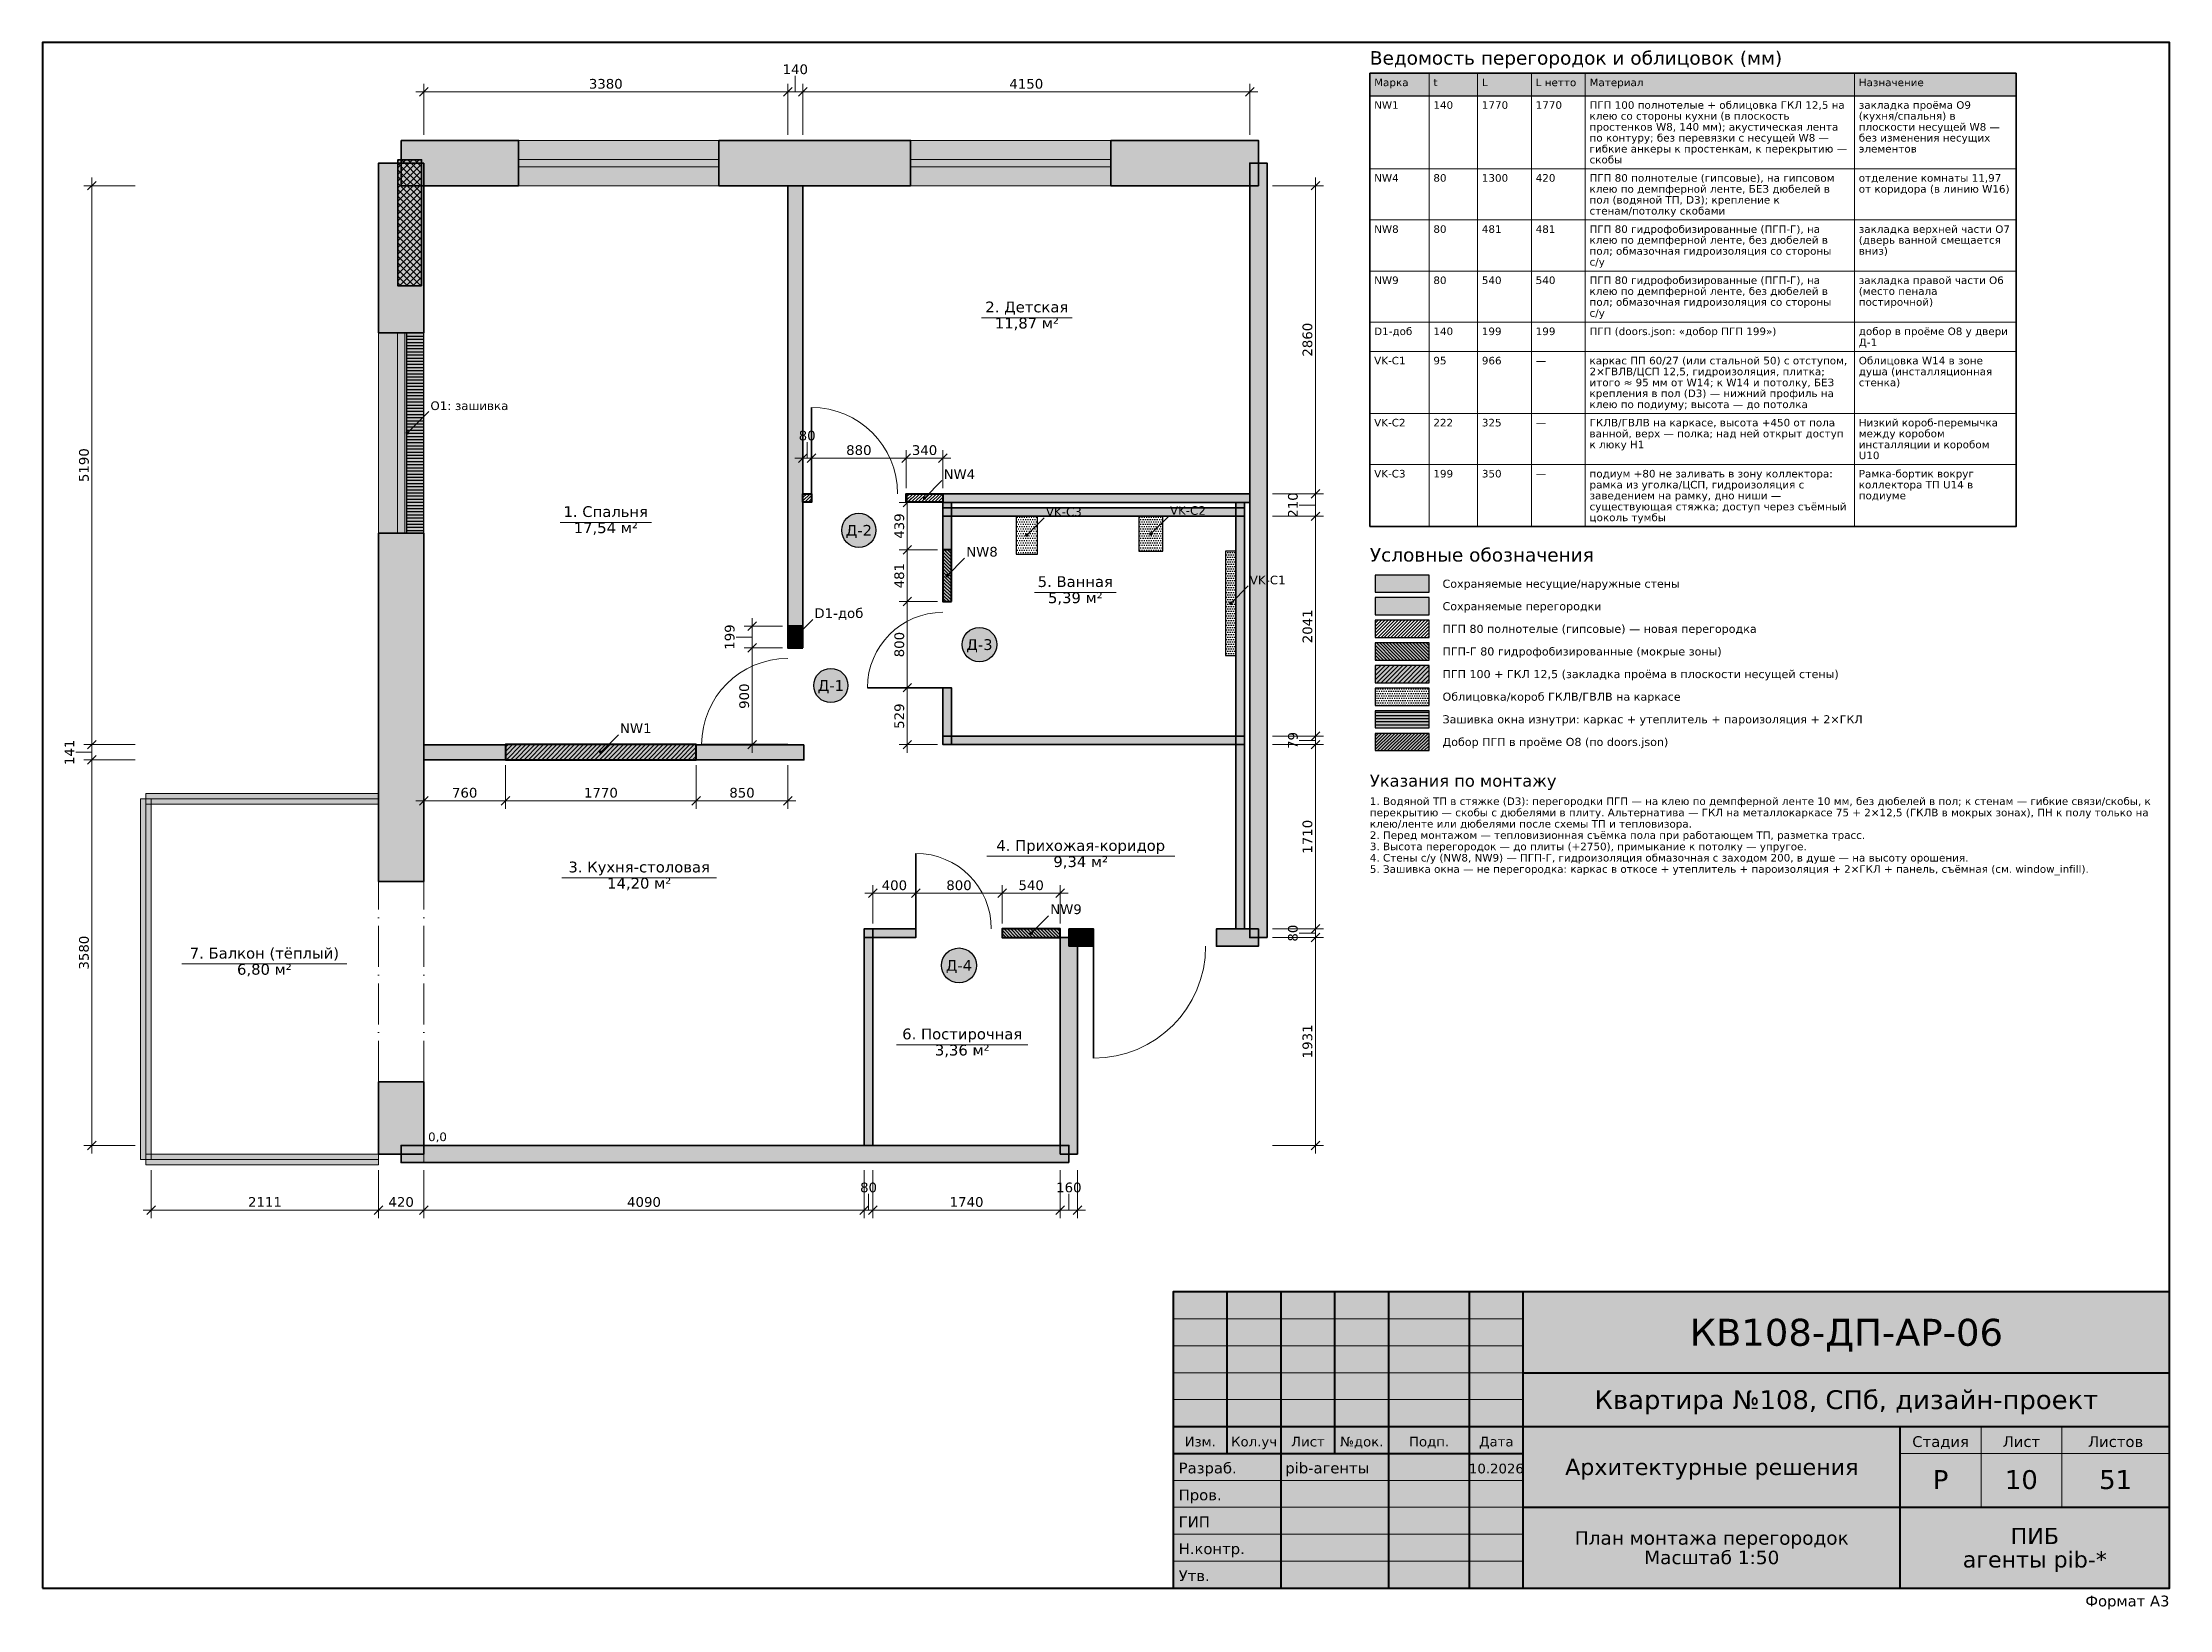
# Model space of a CAD drawing. Header units: millimetres. Extents: x 1000 to 20750, y 51 to 14600.
import ezdxf
from ezdxf.enums import TextEntityAlignment as Align

# ---------------------------------------------------------------- set-up
doc = ezdxf.new("R2010")
doc.units = ezdxf.units.MM
doc.linetypes.add('DASHDOT', pattern=[3.556, 2.54, -0.508, 0, -0.508])
for name, color, linetype in [('AR-NEW', 5, 'CONTINUOUS'), ('AR-WALLS', 7, 'CONTINUOUS'), ('DIM', 7, 'CONTINUOUS'), ('FRAME', 7, 'CONTINUOUS'), ('TEXT', 7, 'CONTINUOUS')]:
    doc.layers.add(name, color=color, linetype=linetype)
doc.styles.add('GOST', font='DejaVuSans.ttf')

msp = doc.modelspace()

# ---------------------------------------------------------------- texts
at = {"layer": 'DIM', "color": 7, "style": 'GOST'}
for s, p in [('3380', (6230, 14172)), ('140', (7990, 14307)), ('4150', (10135, 14172)), ('80', (8100, 10906)), ('880', (8580, 10771)), ('340', (9190, 10771)), ('760', (4920, 7590)), ('1770', (6185, 7590)), ('850', (7495, 7590)), ('400', (8910, 6731)), ('800', (9510, 6731)), ('540', (10180, 6731)), ('80', (8670, 3925)), ('160', (10530, 3925)), ('2111', (3065, 3790)), ('420', (4330, 3790)), ('4090', (6585, 3790)), ('1740', (9580, 3790))]:
    msp.add_text(s, height=90, dxfattribs=at).set_placement(p, align=Align.CENTER)
for s, p in [('2860', (12790, 11841)), ('5190', (1429, 10676)), ('210', (12655, 10306)), ('439', (9000, 10111)), ('481', (9000, 9650)), ('2041', (12790, 9180)), ('199', (7425, 9080)), ('800', (9000, 9010)), ('900', (7560, 8531)), ('529', (9000, 8346)), ('141', (1294, 8010)), ('79', (12655, 8120)), ('1710', (12790, 7226)), ('80', (12655, 6331)), ('3580', (1429, 6150)), ('1931', (12790, 5326))]:
    msp.add_text(s, height=90, rotation=90, dxfattribs=at).set_placement(p, align=Align.CENTER)
at = {"layer": 'FRAME', "color": 7, "style": 'GOST'}
for s, height, p in [('КВ108-ДП-АР-06', 250, (17750, 2500)), ('Квартира №108, СПб, дизайн-проект', 175, (17750, 1912)), ('Изм.', 90, (11750, 1565)), ('Кол.уч', 90, (12250, 1565)), ('Лист', 90, (12750, 1565)), ('№док.', 90, (13250, 1565)), ('Подп.', 90, (13875, 1565)), ('Дата', 90, (14500, 1565)), ('Стадия', 100, (18625, 1560)), ('Лист', 100, (19375, 1560)), ('Листов', 100, (20250, 1560)), ('10.2026', 90, (14500, 1315)), ('Архитектурные решения', 150, (16500, 1300)), ('Р', 175, (18625, 1170)), ('10', 175, (19375, 1170)), ('51', 175, (20250, 1170)), ('ПИБ', 150, (19500, 659)), ('План монтажа перегородок', 125, (16500, 653)), ('Масштаб 1:50', 125, (16500, 472)), ('агенты pib-*', 150, (19500, 441))]:
    msp.add_text(s, height=height, dxfattribs=at).set_placement(p, align=Align.CENTER)
for s, p in [('Разраб.', (11550, 1315)), ('pib-агенты', (12540, 1315)), ('Пров.', (11550, 1065)), ('ГИП', (11550, 815)), ('Н.контр.', (11550, 565)), ('Утв.', (11550, 315))]:
    msp.add_text(s, height=100, dxfattribs=at).set_placement(p)
msp.add_text('Формат A3', height=100, dxfattribs=at).set_placement((20750, 80), align=Align.RIGHT)
at = {"layer": 'TEXT', "color": 7, "style": 'GOST'}
for s, height, p in [('Ведомость перегородок и облицовок (мм)', 125, (13325, 14395)), ('Марка', 70, (13365, 14195)), ('t', 70, (13915, 14195)), ('L', 70, (14365, 14195)), ('L нетто', 70, (14865, 14195)), ('Материал', 70, (15365, 14195)), ('Назначение', 70, (17865, 14195)), ('NW1', 70, (13365, 13985)), ('140', 70, (13915, 13985)), ('1770', 70, (14365, 13985)), ('1770', 70, (14865, 13985)), ('ПГП 100 полнотелые + облицовка ГКЛ 12,5 на', 70, (15365, 13985)), ('закладка проёма O9', 70, (17865, 13985)), ('клею со стороны кухни (в плоскость', 70, (15365, 13884)), ('простенков W8, 140 мм); акустическая лента', 70, (15365, 13782)), ('(кухня/спальня) в', 70, (17865, 13884)), ('плоскости несущей W8 —', 70, (17865, 13782)), ('по контуру; без перевязки с несущей W8 —', 70, (15365, 13681)), ('гибкие анкеры к простенкам, к перекрытию —', 70, (15365, 13579)), ('без изменения несущих', 70, (17865, 13681)), ('элементов', 70, (17865, 13579)), ('скобы', 70, (15365, 13478)), ('NW4', 70, (13365, 13308)), ('80', 70, (13915, 13308)), ('1300', 70, (14365, 13308)), ('420', 70, (14865, 13308)), ('ПГП 80 полнотелые (гипсовые), на гипсовом', 70, (15365, 13308)), ('клею по демпферной ленте, БЕЗ дюбелей в', 70, (15365, 13206)), ('отделение комнаты 11,97', 70, (17865, 13308)), ('от коридора (в линию W16)', 70, (17865, 13206)), ('стенам/потолку скобами', 70, (15365, 13003)), ('пол (водяной ТП, D3); крепление к', 70, (15365, 13105)), ('NW8', 70, (13365, 12833)), ('80', 70, (13915, 12833)), ('481', 70, (14365, 12833)), ('481', 70, (14865, 12833)), ('ПГП 80 гидрофобизированные (ПГП-Г), на', 70, (15365, 12833)), ('закладка верхней части O7', 70, (17865, 12833)), ('клею по демпферной ленте, без дюбелей в', 70, (15365, 12732)), ('пол; обмазочная гидроизоляция со стороны', 70, (15365, 12630)), ('(дверь ванной смещается', 70, (17865, 12732)), ('вниз)', 70, (17865, 12630)), ('с/у', 70, (15365, 12529)), ('NW9', 70, (13365, 12358)), ('80', 70, (13915, 12358)), ('540', 70, (14365, 12358)), ('540', 70, (14865, 12358)), ('ПГП 80 гидрофобизированные (ПГП-Г), на', 70, (15365, 12358)), ('клею по демпферной ленте, без дюбелей в', 70, (15365, 12257)), ('закладка правой части O6', 70, (17865, 12358)), ('(место пенала', 70, (17865, 12257)), ('с/у', 70, (15365, 12054)), ('пол; обмазочная гидроизоляция со стороны', 70, (15365, 12156)), ('постирочной)', 70, (17865, 12156)), ('D1-доб', 70, (13365, 11884)), ('140', 70, (13915, 11884)), ('199', 70, (14365, 11884)), ('199', 70, (14865, 11884)), ('ПГП (doors.json: «добор ПГП 199»)', 70, (15365, 11884)), ('добор в проёме O8 у двери', 70, (17865, 11884)), ('Д-1', 70, (17865, 11782)), ('VK-C1', 70, (13365, 11612)), ('95', 70, (13915, 11612)), ('966', 70, (14365, 11612)), ('каркас ПП 60/27 (или стальной 50) с отступом,', 70, (15365, 11612)), ('Облицовка W14 в зоне', 70, (17865, 11612)), ('—', 70, (14865, 11612)), ('2×ГВЛВ/ЦСП 12,5, гидроизоляция, плитка;', 70, (15365, 11511)), ('итого ≈ 95 мм от W14; к W14 и потолку, БЕЗ', 70, (15365, 11409)), ('душа (инсталляционная', 70, (17865, 11511)), ('стенка)', 70, (17865, 11409)), ('крепления в пол (D3) — нижний профиль на', 70, (15365, 11308)), ('клею по подиуму; высота — до потолка', 70, (15365, 11206)), ('VK-C2', 70, (13365, 11036)), ('222', 70, (13915, 11036)), ('325', 70, (14365, 11036)), ('—', 70, (14865, 11036)), ('ГКЛВ/ГВЛВ на каркасе, высота +450 от пола', 70, (15365, 11036)), ('Низкий короб-перемычка', 70, (17865, 11036)), ('ванной, верх — полка; над ней открыт доступ', 70, (15365, 10935)), ('к люку H1', 70, (15365, 10833)), ('между коробом', 70, (17865, 10935)), ('инсталляции и коробом', 70, (17865, 10833)), ('U10', 70, (17865, 10732)), ('VK-C3', 70, (13365, 10562)), ('199', 70, (13915, 10562)), ('350', 70, (14365, 10562)), ('—', 70, (14865, 10562)), ('подиум +80 не заливать в зону коллектора:', 70, (15365, 10562)), ('рамка из уголка/ЦСП, гидроизоляция с', 70, (15365, 10460)), ('Рамка-бортик вокруг', 70, (17865, 10562)), ('коллектора ТП U14 в', 70, (17865, 10460)), ('существующая стяжка; доступ через съёмный', 70, (15365, 10257)), ('заведением на рамку, дно ниши —', 70, (15365, 10359)), ('подиуме', 70, (17865, 10359)), ('цоколь тумбы', 70, (15365, 10156)), ('Условные обозначения', 125, (13325, 9781)), ('Сохраняемые несущие/наружные стены', 75, (14000, 9538)), ('Сохраняемые перегородки', 75, (14000, 9329)), ('ПГП 80 полнотелые (гипсовые) — новая перегородка', 75, (14000, 9119)), ('ПГП-Г 80 гидрофобизированные (мокрые зоны)', 75, (14000, 8909)), ('ПГП 100 + ГКЛ 12,5 (закладка проёма в плоскости несущей стены)', 75, (14000, 8699)), ('Облицовка/короб ГКЛВ/ГВЛВ на каркасе', 75, (14000, 8489)), ('Зашивка окна изнутри: каркас + утеплитель + пароизоляция + 2×ГКЛ', 75, (14000, 8279)), ('Добор ПГП в проёме O8 (по doors.json)', 75, (14000, 8069)), ('Указания по монтажу', 110, (13325, 7691)), ('1. Водяной ТП в стяжке (D3): перегородки ПГП — на клею по демпферной ленте 10 мм, без дюбелей в пол; к стенам — гибкие связи/скобы, к', 70, (13325, 7521)), ('перекрытию — скобы с дюбелями в плиту. Альтернатива — ГКЛ на металлокаркасе 75 + 2×12,5 (ГКЛВ в мокрых зонах), ПН к полу только на', 70, (13325, 7416)), ('клею/ленте или дюбелями после схемы ТП и тепловизора.', 70, (13325, 7311)), ('2. Перед монтажом — тепловизионная съёмка пола при работающем ТП, разметка трасс.', 70, (13325, 7206)), ('3. Высота перегородок — до плиты (+2750), примыкание к потолку — упругое.', 70, (13325, 7101)), ('4. Стены с/у (NW8, NW9) — ПГП-Г, гидроизоляция обмазочная с заходом 200, в душе — на высоту орошения.', 70, (13325, 6996)), ('5. Зашивка окна — не перегородка: каркас в откосе + утеплитель + пароизоляция + 2×ГКЛ + панель, съёмная (см. window_infill).', 70, (13325, 6891))]:
    msp.add_text(s, height=height, dxfattribs=at).set_placement(p)
for s, p in [('2. Детская', (10140, 12095)), ('11,87 м²', (10140, 11945)), ('1. Спальня', (6230, 10195)), ('17,54 м²', (6230, 10045)), ('Д-2', (8580, 10021)), ('5. Ванная', (10590, 9545)), ('5,39 м²', (10590, 9395)), ('Д-3', (9700, 8960)), ('Д-1', (8320, 8580)), ('4. Прихожая-коридор', (10640, 7095)), ('3. Кухня-столовая', (6540, 6895)), ('9,34 м²', (10640, 6945)), ('14,20 м²', (6540, 6745)), ('7. Балкон (тёплый)', (3060, 6095)), ('6,80 м²', (3060, 5945)), ('Д-4', (9510, 5981)), ('6. Постирочная', (9540, 5345)), ('3,36 м²', (9540, 5195))]:
    msp.add_text(s, height=100, dxfattribs=at).set_placement(p, align=Align.CENTER)
at = {"layer": 'TEXT', "true_color": 0x8a6d3b, "style": 'GOST'}
msp.add_text('O1: зашивка', height=80, dxfattribs=at).set_placement((4602, 11188))
at = {"layer": 'TEXT', "true_color": 0x1f4e9c, "style": 'GOST'}
for s, height, p in [('NW4', 90, (9367, 10548)), ('VK-C3', 80, (10317, 10203)), ('VK-C2', 80, (11469, 10215)), ('NW8', 90, (9577, 9827)), ('VK-C1', 80, (12210, 9570)), ('D1-доб', 90, (8167, 9257)), ('NW1', 90, (6362, 8188)), ('NW9', 90, (10357, 6508))]:
    msp.add_text(s, height=height, dxfattribs=at).set_placement(p)
at = {"layer": 'TEXT', "true_color": 0xc0392b, "style": 'GOST'}
msp.add_text('0,0', height=80, dxfattribs=at).set_placement((4580, 4400))

# ---------------------------------------------------------------- hatches: boundary and pattern name
at = {"layer": 'AR-NEW', "true_color": 0x8a6d3b}
h = msp.add_hatch(dxfattribs=at)
h.set_pattern_fill('LINE', scale=9.16667)
h.paths.add_polyline_path([(4540, 10046), (4540, 11906), (4380, 11906), (4380, 10046), (4540, 10046)])
at = {"layer": 'AR-NEW', "true_color": 0xf3ead8, "transparency": 33554559}
h = msp.add_hatch(color=7, dxfattribs=at)
h.dxf.hatch_style = 1
h.paths.add_polyline_path([(4540, 10046), (4540, 11906), (4380, 11906), (4380, 10046), (4540, 10046)])
at = {"layer": 'AR-NEW', "true_color": 0x1f4e9c}
h = msp.add_hatch(dxfattribs=at)
h.set_pattern_fill('ANSI31', scale=6.875)
h.paths.add_polyline_path([(8060, 10331), (8060, 10411), (8140, 10411), (8140, 10331), (8060, 10331)])
h = msp.add_hatch(dxfattribs=at)
h.set_pattern_fill('ANSI31', scale=6.875)
h.paths.add_polyline_path([(9360, 10411), (9360, 10331), (9020, 10331), (9020, 10411), (9360, 10411)])
h = msp.add_hatch(dxfattribs=at)
h.set_pattern_fill('DOTS', scale=13.75)
h.paths.add_polyline_path([(10240, 9851), (10240, 10201), (10041, 10201), (10041, 9851), (10240, 9851)])
h = msp.add_hatch(dxfattribs=at)
h.set_pattern_fill('DOTS', scale=13.75)
h.paths.add_polyline_path([(11403, 9876), (11403, 10201), (11181, 10201), (11181, 9876), (11403, 9876)])
h = msp.add_hatch(dxfattribs=at)
h.set_pattern_fill('ANSI31', scale=6.875, angle=90)
h.paths.add_polyline_path([(9440, 9410), (9440, 9891), (9360, 9891), (9360, 9410), (9440, 9410)])
at = {"layer": 'AR-NEW', "true_color": 0xe3eefb, "transparency": 33554559}
h = msp.add_hatch(color=7, dxfattribs=at)
h.dxf.hatch_style = 1
h.paths.add_polyline_path([(9440, 9410), (9440, 9891), (9360, 9891), (9360, 9410), (9440, 9410)])
at = {"layer": 'AR-NEW', "true_color": 0x1f4e9c}
h = msp.add_hatch(dxfattribs=at)
h.set_pattern_fill('DOTS', scale=13.75)
h.paths.add_polyline_path([(12081, 8910), (12081, 9876), (11986, 9876), (11986, 8910), (12081, 8910)])
h = msp.add_hatch(dxfattribs=at)
h.set_pattern_fill('ANSI31', scale=6.875)
h.paths.add_polyline_path([(8060, 8981), (8060, 9180), (7920, 9180), (7920, 8981), (8060, 8981)])
at = {"layer": 'AR-NEW', "true_color": 0xfff6f6, "transparency": 33554559}
h = msp.add_hatch(color=7, dxfattribs=at)
h.dxf.hatch_style = 1
h.paths.add_polyline_path([(8060, 8981), (8060, 9180), (7920, 9180), (7920, 8981), (8060, 8981)])
at = {"layer": 'AR-NEW', "true_color": 0x1f4e9c}
h = msp.add_hatch(dxfattribs=at)
h.set_pattern_fill('ANSI31', scale=9.16667)
h.paths.add_polyline_path([(7070, 7941), (7070, 8081), (5300, 8081), (5300, 7941), (7070, 7941)])
at = {"layer": 'AR-NEW', "true_color": 0xfbf3df, "transparency": 33554559}
h = msp.add_hatch(color=7, dxfattribs=at)
h.dxf.hatch_style = 1
h.paths.add_polyline_path([(7070, 7941), (7070, 8081), (5300, 8081), (5300, 7941), (7070, 7941)])
at = {"layer": 'AR-NEW', "true_color": 0x1f4e9c}
h = msp.add_hatch(dxfattribs=at)
h.set_pattern_fill('ANSI31', scale=6.875, angle=90)
h.paths.add_polyline_path([(10450, 6291), (10450, 6371), (9910, 6371), (9910, 6291), (10450, 6291)])
at = {"layer": 'AR-NEW', "true_color": 0xe3eefb, "transparency": 33554559}
h = msp.add_hatch(color=7, dxfattribs=at)
h.dxf.hatch_style = 1
h.paths.add_polyline_path([(10450, 6291), (10450, 6371), (9910, 6371), (9910, 6291), (10450, 6291)])
at = {"layer": 'AR-WALLS', "true_color": 0x262626}
h = msp.add_hatch(color=7, dxfattribs=at)
h.dxf.hatch_style = 1
h.paths.add_polyline_path([(4330, 13691), (5420, 13691), (5420, 13271), (4330, 13271), (4330, 13691)])
at = {"layer": 'AR-WALLS', "true_color": 0xffffff}
h = msp.add_hatch(color=7, dxfattribs=at)
h.dxf.hatch_style = 1
h.paths.add_polyline_path([(5420, 13271), (7280, 13271), (7280, 13691), (5420, 13691)])
at = {"layer": 'AR-WALLS', "true_color": 0x262626}
h = msp.add_hatch(color=7, dxfattribs=at)
h.dxf.hatch_style = 1
h.paths.add_polyline_path([(7280, 13271), (7280, 13691), (9060, 13691), (9060, 13271), (7280, 13271)])
at = {"layer": 'AR-WALLS', "true_color": 0xffffff}
h = msp.add_hatch(color=7, dxfattribs=at)
h.dxf.hatch_style = 1
h.paths.add_polyline_path([(9060, 13271), (10921, 13271), (10921, 13691), (9060, 13691)])
at = {"layer": 'AR-WALLS', "true_color": 0x262626}
h = msp.add_hatch(color=7, dxfattribs=at)
h.dxf.hatch_style = 1
h.paths.add_polyline_path([(12290, 13271), (10921, 13271), (10921, 13691), (12290, 13691), (12290, 13271)])
h = msp.add_hatch(color=7, dxfattribs=at)
h.dxf.hatch_style = 1
h.paths.add_polyline_path([(4540, 13481), (4540, 11906), (4120, 11906), (4120, 13481), (4540, 13481)])
at = {"layer": 'AR-WALLS', "true_color": 0x333333}
h = msp.add_hatch(dxfattribs=at)
h.set_pattern_fill('ANSI37', scale=13.75)
h.paths.add_polyline_path([(4519, 12341), (4519, 13511), (4300, 13511), (4300, 12341), (4519, 12341)])
at = {"layer": 'AR-WALLS', "true_color": 0xd9d9d9, "transparency": 33554559}
h = msp.add_hatch(color=7, dxfattribs=at)
h.dxf.hatch_style = 1
h.paths.add_polyline_path([(4519, 12341), (4519, 13511), (4300, 13511), (4300, 12341), (4519, 12341)])
at = {"layer": 'AR-WALLS', "true_color": 0x262626}
h = msp.add_hatch(color=7, dxfattribs=at)
h.dxf.hatch_style = 1
h.paths.add_polyline_path([(12370, 6290), (12370, 13481), (12210, 13481), (12210, 6290), (12370, 6290)])
h = msp.add_hatch(color=7, dxfattribs=at)
h.dxf.hatch_style = 1
h.paths.add_polyline_path([(7920, 13271), (8060, 13271), (8060, 9180), (7920, 9180), (7920, 13271)])
at = {"layer": 'AR-WALLS', "true_color": 0xffffff}
h = msp.add_hatch(color=7, dxfattribs=at)
h.dxf.hatch_style = 1
h.paths.add_polyline_path([(4120, 10046), (4540, 10046), (4540, 11906), (4120, 11906)])
at = {"layer": 'AR-WALLS', "true_color": 0x6e6e6e}
h = msp.add_hatch(color=7, dxfattribs=at)
h.dxf.hatch_style = 1
h.paths.add_polyline_path([(12210, 10330), (12210, 10410), (9360, 10410), (9360, 10330), (12210, 10330)])
h = msp.add_hatch(color=7, dxfattribs=at)
h.dxf.hatch_style = 1
h.paths.add_polyline_path([(9440, 10330), (9440, 9891), (9360, 9891), (9360, 10330), (9440, 10330)])
h = msp.add_hatch(color=7, dxfattribs=at)
h.dxf.hatch_style = 1
h.paths.add_polyline_path([(12161, 10201), (12161, 10281), (9360, 10281), (9360, 10201), (12161, 10201)])
h = msp.add_hatch(color=7, dxfattribs=at)
h.dxf.hatch_style = 1
h.paths.add_polyline_path([(12161, 6371), (12161, 10330), (12081, 10330), (12081, 6371), (12161, 6371)])
at = {"layer": 'AR-WALLS', "true_color": 0x262626}
h = msp.add_hatch(color=7, dxfattribs=at)
h.dxf.hatch_style = 1
h.paths.add_polyline_path([(4120, 10046), (4540, 10046), (4540, 6810), (4120, 6810), (4120, 10046)])
at = {"layer": 'AR-WALLS', "true_color": 0x6e6e6e}
h = msp.add_hatch(color=7, dxfattribs=at)
h.dxf.hatch_style = 1
h.paths.add_polyline_path([(9360, 8081), (9360, 8610), (9440, 8610), (9440, 8081), (9360, 8081)])
h = msp.add_hatch(color=7, dxfattribs=at)
h.dxf.hatch_style = 1
h.paths.add_polyline_path([(12161, 8081), (12161, 8161), (9360, 8161), (9360, 8081), (12161, 8081)])
at = {"layer": 'AR-WALLS', "true_color": 0x262626}
h = msp.add_hatch(color=7, dxfattribs=at)
h.dxf.hatch_style = 1
h.paths.add_polyline_path([(4540, 7940), (4540, 8080), (5300, 8080), (5300, 7940), (4540, 7940)])
h = msp.add_hatch(color=7, dxfattribs=at)
h.dxf.hatch_style = 1
h.paths.add_polyline_path([(8070, 8080), (8070, 7940), (7070, 7940), (7070, 8080), (8070, 8080)])
at = {"layer": 'AR-WALLS', "true_color": 0xffffff}
h = msp.add_hatch(color=7, dxfattribs=at)
h.dxf.hatch_style = 1
h.paths.add_polyline_path([(1909, 4230), (2009, 4230), (2009, 7578), (1909, 7578)])
h = msp.add_hatch(color=7, dxfattribs=at)
h.dxf.hatch_style = 1
h.paths.add_polyline_path([(1959, 7528), (4120, 7528), (4120, 7628), (1959, 7628)])
at = {"layer": 'AR-WALLS', "true_color": 0x6e6e6e}
h = msp.add_hatch(color=7, dxfattribs=at)
h.dxf.hatch_style = 1
h.paths.add_polyline_path([(8710, 4360), (8710, 6371), (8630, 6371), (8630, 4360), (8710, 4360)])
h = msp.add_hatch(color=7, dxfattribs=at)
h.dxf.hatch_style = 1
h.paths.add_polyline_path([(8630, 6371), (9110, 6371), (9110, 6291), (8630, 6291), (8630, 6371)])
at = {"layer": 'AR-WALLS', "true_color": 0x262626}
h = msp.add_hatch(color=7, dxfattribs=at)
h.dxf.hatch_style = 1
h.paths.add_polyline_path([(10530, 6210), (10530, 6370), (10760, 6370), (10760, 6210), (10530, 6210)])
h = msp.add_hatch(color=7, dxfattribs=at)
h.dxf.hatch_style = 1
h.paths.add_polyline_path([(12290, 6370), (12290, 6210), (11900, 6210), (11900, 6370), (12290, 6370)])
h = msp.add_hatch(color=7, dxfattribs=at)
h.dxf.hatch_style = 1
h.paths.add_polyline_path([(10610, 4280), (10610, 6290), (10450, 6290), (10450, 4280), (10610, 4280)])
h = msp.add_hatch(color=7, dxfattribs=at)
h.dxf.hatch_style = 1
h.paths.add_polyline_path([(4120, 4280), (4120, 4950), (4540, 4950), (4540, 4280), (4120, 4280)])
h = msp.add_hatch(color=7, dxfattribs=at)
h.dxf.hatch_style = 1
h.paths.add_polyline_path([(10530, 4200), (10530, 4360), (4330, 4360), (4330, 4200), (10530, 4200)])
at = {"layer": 'AR-WALLS', "true_color": 0xffffff}
h = msp.add_hatch(color=7, dxfattribs=at)
h.dxf.hatch_style = 1
h.paths.add_polyline_path([(1959, 4180), (4120, 4180), (4120, 4280), (1959, 4280)])
at = {"layer": 'FRAME', "true_color": 0xffffff}
h = msp.add_hatch(color=7, dxfattribs=at)
h.dxf.hatch_style = 1
h.paths.add_polyline_path([(11500, 250), (20750, 250), (20750, 3000), (11500, 3000)])
at = {"layer": 'TEXT', "true_color": 0xe6e6e6}
h = msp.add_hatch(color=7, dxfattribs=at)
h.dxf.hatch_style = 1
h.paths.add_polyline_path([(13325, 14105), (19325, 14105), (19325, 14315), (13325, 14315)])
at = {"layer": 'TEXT', "true_color": 0x8a6d3b}
h = msp.add_hatch(color=7, dxfattribs=at)
h.dxf.hatch_style = 1
edge = h.paths.add_edge_path()
edge.add_arc((4390, 10976), 12.5, 0, 360)
at = {"layer": 'TEXT', "true_color": 0x1f4e9c}
h = msp.add_hatch(color=7, dxfattribs=at)
h.dxf.hatch_style = 1
edge = h.paths.add_edge_path()
edge.add_arc((9190, 10371), 12.5, 0, 360)
at = {"layer": 'TEXT', "true_color": 0xffffff}
h = msp.add_hatch(color=7, dxfattribs=at)
h.dxf.hatch_style = 1
edge = h.paths.add_edge_path()
edge.add_arc((8580, 10071), 159, 0, 360)
at = {"layer": 'TEXT', "true_color": 0x1f4e9c}
h = msp.add_hatch(color=7, dxfattribs=at)
h.dxf.hatch_style = 1
edge = h.paths.add_edge_path()
edge.add_arc((10140, 10026), 12.5, 0, 360)
h = msp.add_hatch(color=7, dxfattribs=at)
h.dxf.hatch_style = 1
edge = h.paths.add_edge_path()
edge.add_arc((11292, 10038), 12.5, 0, 360)
h = msp.add_hatch(color=7, dxfattribs=at)
h.dxf.hatch_style = 1
edge = h.paths.add_edge_path()
edge.add_arc((9400, 9650), 12.5, 0, 360)
at = {"layer": 'TEXT', "true_color": 0x262626}
h = msp.add_hatch(color=7, dxfattribs=at)
h.dxf.hatch_style = 1
h.paths.add_polyline_path([(13375, 9496), (13875, 9496), (13875, 9656), (13375, 9656)])
at = {"layer": 'TEXT', "true_color": 0x1f4e9c}
h = msp.add_hatch(color=7, dxfattribs=at)
h.dxf.hatch_style = 1
edge = h.paths.add_edge_path()
edge.add_arc((12034, 9393), 12.5, 0, 360)
at = {"layer": 'TEXT', "true_color": 0x6e6e6e}
h = msp.add_hatch(color=7, dxfattribs=at)
h.dxf.hatch_style = 1
h.paths.add_polyline_path([(13375, 9286), (13875, 9286), (13875, 9446), (13375, 9446)])
at = {"layer": 'TEXT', "true_color": 0x1f4e9c}
h = msp.add_hatch(color=7, dxfattribs=at)
h.dxf.hatch_style = 1
edge = h.paths.add_edge_path()
edge.add_arc((7990, 9080), 12.5, 0, 360)
at = {"layer": 'TEXT', "true_color": 0xffffff}
h = msp.add_hatch(color=7, dxfattribs=at)
h.dxf.hatch_style = 1
edge = h.paths.add_edge_path()
edge.add_arc((9700, 9010), 160, 0, 360)
at = {"layer": 'TEXT', "true_color": 0x1f4e9c}
h = msp.add_hatch(dxfattribs=at)
h.set_pattern_fill('ANSI31', scale=6.875)
h.paths.add_polyline_path([(13375, 9076), (13875, 9076), (13875, 9236), (13375, 9236)])
h = msp.add_hatch(dxfattribs=at)
h.set_pattern_fill('ANSI31', scale=6.875, angle=90)
h.paths.add_polyline_path([(13375, 8866), (13875, 8866), (13875, 9026), (13375, 9026)])
at = {"layer": 'TEXT', "true_color": 0xe3eefb, "transparency": 33554559}
h = msp.add_hatch(color=7, dxfattribs=at)
h.dxf.hatch_style = 1
h.paths.add_polyline_path([(13375, 8866), (13875, 8866), (13875, 9026), (13375, 9026)])
at = {"layer": 'TEXT', "true_color": 0xffffff}
h = msp.add_hatch(color=7, dxfattribs=at)
h.dxf.hatch_style = 1
edge = h.paths.add_edge_path()
edge.add_arc((8320, 8630), 159, 0, 360)
at = {"layer": 'TEXT', "true_color": 0x1f4e9c}
h = msp.add_hatch(dxfattribs=at)
h.set_pattern_fill('ANSI31', scale=9.16667)
h.paths.add_polyline_path([(13375, 8656), (13875, 8656), (13875, 8816), (13375, 8816)])
at = {"layer": 'TEXT', "true_color": 0xfbf3df, "transparency": 33554559}
h = msp.add_hatch(color=7, dxfattribs=at)
h.dxf.hatch_style = 1
h.paths.add_polyline_path([(13375, 8656), (13875, 8656), (13875, 8816), (13375, 8816)])
at = {"layer": 'TEXT', "true_color": 0x1f4e9c}
h = msp.add_hatch(dxfattribs=at)
h.set_pattern_fill('DOTS', scale=13.75)
h.paths.add_polyline_path([(13375, 8446), (13875, 8446), (13875, 8606), (13375, 8606)])
at = {"layer": 'TEXT', "true_color": 0x8a6d3b}
h = msp.add_hatch(dxfattribs=at)
h.set_pattern_fill('LINE', scale=9.16667)
h.paths.add_polyline_path([(13375, 8236), (13875, 8236), (13875, 8396), (13375, 8396)])
at = {"layer": 'TEXT', "true_color": 0xf3ead8, "transparency": 33554559}
h = msp.add_hatch(color=7, dxfattribs=at)
h.dxf.hatch_style = 1
h.paths.add_polyline_path([(13375, 8236), (13875, 8236), (13875, 8396), (13375, 8396)])
at = {"layer": 'TEXT', "true_color": 0x1f4e9c}
h = msp.add_hatch(dxfattribs=at)
h.set_pattern_fill('ANSI31', scale=6.875)
h.paths.add_polyline_path([(13375, 8026), (13875, 8026), (13875, 8186), (13375, 8186)])
at = {"layer": 'TEXT', "true_color": 0xfff6f6, "transparency": 33554559}
h = msp.add_hatch(color=7, dxfattribs=at)
h.dxf.hatch_style = 1
h.paths.add_polyline_path([(13375, 8026), (13875, 8026), (13875, 8186), (13375, 8186)])
at = {"layer": 'TEXT', "true_color": 0x1f4e9c}
h = msp.add_hatch(color=7, dxfattribs=at)
h.dxf.hatch_style = 1
edge = h.paths.add_edge_path()
edge.add_arc((6185, 8011), 12.5, 0, 360)
h = msp.add_hatch(color=7, dxfattribs=at)
h.dxf.hatch_style = 1
edge = h.paths.add_edge_path()
edge.add_arc((10180, 6331), 12.5, 0, 360)
at = {"layer": 'TEXT', "true_color": 0xffffff}
h = msp.add_hatch(color=7, dxfattribs=at)
h.dxf.hatch_style = 1
edge = h.paths.add_edge_path()
edge.add_arc((9510, 6031), 162, 0, 360)

# ---------------------------------------------------------------- linework, layer by layer
at = {"layer": 'AR-NEW', "lineweight": 30, "true_color": 0x1f4e9c}
msp.add_lwpolyline([(4540, 10046), (4540, 11906), (4380, 11906), (4380, 10046), (4540, 10046)], close=True, dxfattribs=at)
at = {"layer": 'AR-NEW', "lineweight": 40, "true_color": 0x1f4e9c}
for points in [[(8060, 10331), (8060, 10411), (8140, 10411), (8140, 10331), (8060, 10331)], [(9360, 10411), (9360, 10331), (9020, 10331), (9020, 10411), (9360, 10411)], [(9440, 9410), (9440, 9891), (9360, 9891), (9360, 9410), (9440, 9410)], [(8060, 8981), (8060, 9180), (7920, 9180), (7920, 8981), (8060, 8981)], [(7070, 7941), (7070, 8081), (5300, 8081), (5300, 7941), (7070, 7941)], [(10450, 6291), (10450, 6371), (9910, 6371), (9910, 6291), (10450, 6291)]]:
    msp.add_lwpolyline(points, close=True, dxfattribs=at)
at = {"layer": 'AR-NEW', "lineweight": 25, "true_color": 0x1f4e9c}
for points in [[(10240, 9851), (10240, 10201), (10041, 10201), (10041, 9851), (10240, 9851)], [(11403, 9876), (11403, 10201), (11181, 10201), (11181, 9876), (11403, 9876)], [(12081, 8910), (12081, 9876), (11986, 9876), (11986, 8910), (12081, 8910)]]:
    msp.add_lwpolyline(points, close=True, dxfattribs=at)
at = {"layer": 'AR-WALLS', "color": 7, "lineweight": 35}
for points in [[(4330, 13691), (5420, 13691), (5420, 13271), (4330, 13271), (4330, 13691)], [(7280, 13271), (7280, 13691), (9060, 13691), (9060, 13271), (7280, 13271)], [(12290, 13271), (10921, 13271), (10921, 13691), (12290, 13691), (12290, 13271)], [(4540, 13481), (4540, 11906), (4120, 11906), (4120, 13481), (4540, 13481)], [(4519, 12341), (4519, 13511), (4300, 13511), (4300, 12341), (4519, 12341)], [(12370, 6290), (12370, 13481), (12210, 13481), (12210, 6290), (12370, 6290)], [(7920, 13271), (8060, 13271), (8060, 9180), (7920, 9180), (7920, 13271)], [(12210, 10330), (12210, 10410), (9360, 10410), (9360, 10330), (12210, 10330)], [(9440, 10330), (9440, 9891), (9360, 9891), (9360, 10330), (9440, 10330)], [(12161, 10201), (12161, 10281), (9360, 10281), (9360, 10201), (12161, 10201)], [(12161, 6371), (12161, 10330), (12081, 10330), (12081, 6371), (12161, 6371)], [(4120, 10046), (4540, 10046), (4540, 6810), (4120, 6810), (4120, 10046)], [(9360, 8081), (9360, 8610), (9440, 8610), (9440, 8081), (9360, 8081)], [(12161, 8081), (12161, 8161), (9360, 8161), (9360, 8081), (12161, 8081)], [(4540, 7940), (4540, 8080), (5300, 8080), (5300, 7940), (4540, 7940)], [(8070, 8080), (8070, 7940), (7070, 7940), (7070, 8080), (8070, 8080)], [(8710, 4360), (8710, 6371), (8630, 6371), (8630, 4360), (8710, 4360)], [(8630, 6371), (9110, 6371), (9110, 6291), (8630, 6291), (8630, 6371)], [(10530, 6210), (10530, 6370), (10760, 6370), (10760, 6210), (10530, 6210)], [(12290, 6370), (12290, 6210), (11900, 6210), (11900, 6370), (12290, 6370)], [(10610, 4280), (10610, 6290), (10450, 6290), (10450, 4280), (10610, 4280)], [(4120, 4280), (4120, 4950), (4540, 4950), (4540, 4280), (4120, 4280)], [(10530, 4200), (10530, 4360), (4330, 4360), (4330, 4200), (10530, 4200)]]:
    msp.add_lwpolyline(points, close=True, dxfattribs=at)
at = {"layer": 'AR-WALLS', "color": 7, "lineweight": 20}
for points in [[(5420, 13271), (7280, 13271), (7280, 13691), (5420, 13691)], [(9060, 13271), (10921, 13271), (10921, 13691), (9060, 13691)], [(4120, 10046), (4540, 10046), (4540, 11906), (4120, 11906)], [(1909, 4230), (2009, 4230), (2009, 7578), (1909, 7578)], [(1959, 7528), (4120, 7528), (4120, 7628), (1959, 7628)], [(1959, 4180), (4120, 4180), (4120, 4280), (1959, 4280)]]:
    msp.add_lwpolyline(points, close=True, dxfattribs=at)
at = {"layer": 'AR-WALLS', "color": 7, "lineweight": 15}
for points in [[(5420, 13515), (7280, 13515)], [(5420, 13447), (7280, 13447)], [(9060, 13515), (10921, 13515)], [(9060, 13447), (10921, 13447)], [(4296, 10046), (4296, 11906)], [(4364, 10046), (4364, 11906)], [(1959, 4230), (1959, 7578)], [(1959, 7578), (4120, 7578)], [(1959, 4230), (4120, 4230)]]:
    msp.add_lwpolyline(points, dxfattribs=at)
at = {"layer": 'AR-WALLS', "color": 7, "lineweight": 35}
for points in [[(8140, 10411), (8140, 11211)], [(9360, 8610), (8660, 8610)], [(7920, 8081), (7120, 8081)], [(9110, 6371), (9110, 7071)], [(10760, 6210), (10760, 5170)]]:
    msp.add_lwpolyline(points, dxfattribs=at)
at = {"layer": 'AR-WALLS', "color": 7, "linetype": 'DASHDOT', "lineweight": 15, "ltscale": 150}
for points in [[(4120, 4950), (4120, 6810)], [(4540, 4950), (4540, 6810)]]:
    msp.add_lwpolyline(points, dxfattribs=at)
at = {"layer": 'AR-WALLS', "color": 7, "lineweight": 15}
for centre, radius, start, end in [((8140, 10411), 800, 0, 90), ((9360, 8610), 700, 90, 180), ((7920, 8081), 800, 90, 180), ((9110, 6371), 700, 0, 90), ((10760, 6210), 1040, 270, 360)]:
    msp.add_arc(centre, radius, start, end, dxfattribs=at)
at = {"layer": 'DIM', "color": 7, "lineweight": 13}
for points in [[(7990, 14142), (7990, 14292)], [(8100, 10741), (8100, 10891)], [(12820, 10306), (12670, 10306)], [(7590, 9080), (7440, 9080)], [(12820, 8120), (12670, 8120)], [(1459, 8010), (1309, 8010)], [(12820, 6331), (12670, 6331)], [(8670, 3760), (8670, 3910)], [(10530, 3760), (10530, 3910)]]:
    msp.add_lwpolyline(points, dxfattribs=at)
at = {"layer": 'DIM', "color": 7, "lineweight": 15}
for points in [[(4465, 14142), (12285, 14142)], [(4540, 13742), (4540, 14217)], [(7920, 13742), (7920, 14217)], [(8060, 13742), (8060, 14217)], [(12210, 13742), (12210, 14217)], [(1859, 13271), (1384, 13271)], [(1459, 4285), (1459, 13346)], [(12420, 13271), (12895, 13271)], [(12820, 4285), (12820, 13346)], [(7985, 10741), (9435, 10741)], [(8060, 10461), (8060, 10816)], [(8140, 10461), (8140, 10816)], [(9020, 10461), (9020, 10816)], [(9360, 10461), (9360, 10816)], [(9310, 10330), (8955, 10330)], [(9030, 8006), (9030, 10405)], [(12420, 10411), (12895, 10411)], [(12420, 10201), (12895, 10201)], [(9310, 9891), (8955, 9891)], [(9310, 9410), (8955, 9410)], [(7870, 9180), (7515, 9180)], [(7590, 8006), (7590, 9255)], [(7870, 8981), (7515, 8981)], [(9310, 8610), (8955, 8610)], [(12420, 8160), (12895, 8160)], [(1859, 8081), (1384, 8081)], [(1859, 7940), (1384, 7940)], [(7870, 8081), (7515, 8081)], [(9310, 8081), (8955, 8081)], [(12420, 8081), (12895, 8081)], [(4540, 7890), (4540, 7485)], [(5300, 7890), (5300, 7485)], [(7070, 7890), (7070, 7485)], [(7920, 7890), (7920, 7485)], [(4465, 7560), (7995, 7560)], [(8710, 6421), (8710, 6776)], [(9110, 6421), (9110, 6776)], [(9910, 6421), (9910, 6776)], [(10450, 6421), (10450, 6776)], [(8635, 6701), (10525, 6701)], [(12420, 6371), (12895, 6371)], [(12420, 6291), (12895, 6291)], [(1859, 4360), (1384, 4360)], [(12420, 4360), (12895, 4360)], [(2009, 4130), (2009, 3685)], [(4120, 4130), (4120, 3685)], [(4540, 4130), (4540, 3685)], [(8630, 4130), (8630, 3685)], [(8710, 4130), (8710, 3685)], [(10450, 4130), (10450, 3685)], [(10610, 4130), (10610, 3685)], [(1934, 3760), (10685, 3760)]]:
    msp.add_lwpolyline(points, dxfattribs=at)
at = {"layer": 'DIM', "color": 7, "lineweight": 35}
for points in [[(4500, 14102), (4580, 14182)], [(7880, 14102), (7960, 14182)], [(8020, 14102), (8100, 14182)], [(12170, 14102), (12250, 14182)], [(1419, 13231), (1499, 13311)], [(12780, 13231), (12860, 13311)], [(8020, 10701), (8100, 10781)], [(8100, 10701), (8180, 10781)], [(8980, 10701), (9060, 10781)], [(9320, 10701), (9400, 10781)], [(8990, 10290), (9070, 10370)], [(12780, 10371), (12860, 10451)], [(12780, 10161), (12860, 10241)], [(8990, 9851), (9070, 9931)], [(8990, 9370), (9070, 9450)], [(7550, 9140), (7630, 9220)], [(7550, 8941), (7630, 9021)], [(8990, 8570), (9070, 8650)], [(1419, 8041), (1499, 8121)], [(7550, 8041), (7630, 8121)], [(8990, 8041), (9070, 8121)], [(12780, 8120), (12860, 8200)], [(12780, 8041), (12860, 8121)], [(1419, 7900), (1499, 7980)], [(4500, 7520), (4580, 7600)], [(5260, 7520), (5340, 7600)], [(7030, 7520), (7110, 7600)], [(7880, 7520), (7960, 7600)], [(8670, 6661), (8750, 6741)], [(9070, 6661), (9150, 6741)], [(9870, 6661), (9950, 6741)], [(10410, 6661), (10490, 6741)], [(12780, 6331), (12860, 6411)], [(12780, 6251), (12860, 6331)], [(1419, 4320), (1499, 4400)], [(12780, 4320), (12860, 4400)], [(1969, 3720), (2049, 3800)], [(4080, 3720), (4160, 3800)], [(4500, 3720), (4580, 3800)], [(8590, 3720), (8670, 3800)], [(8670, 3720), (8750, 3800)], [(10410, 3720), (10490, 3800)], [(10570, 3720), (10650, 3800)]]:
    msp.add_lwpolyline(points, dxfattribs=at)
at = {"layer": 'DIM', "lineweight": 20, "true_color": 0xc0392b}
for points in [[(4390, 4360), (4690, 4360)], [(4540, 4210), (4540, 4510)]]:
    msp.add_lwpolyline(points, dxfattribs=at)
at = {"layer": 'FRAME', "color": 7, "lineweight": 50}
for points in [[(1000, 250), (20750, 250), (20750, 14600), (1000, 14600)], [(11500, 250), (20750, 250), (20750, 3000), (11500, 3000)]]:
    msp.add_lwpolyline(points, close=True, dxfattribs=at)
for points in [[(12000, 1500), (12000, 3000)], [(12500, 250), (12500, 3000)], [(13000, 1500), (13000, 3000)], [(13500, 250), (13500, 3000)], [(14250, 250), (14250, 3000)], [(14750, 250), (14750, 3000)], [(14750, 2250), (20750, 2250)], [(11500, 1750), (14750, 1750)], [(14750, 1750), (20750, 1750)], [(18250, 250), (18250, 1750)], [(11500, 1500), (14750, 1500)], [(14750, 1000), (20750, 1000)]]:
    msp.add_lwpolyline(points, dxfattribs=at)
at = {"layer": 'FRAME', "color": 7, "lineweight": 20}
for points in [[(11500, 2750), (14750, 2750)], [(11500, 2500), (14750, 2500)], [(11500, 2250), (14750, 2250)], [(11500, 2000), (14750, 2000)], [(19000, 1000), (19000, 1750)], [(19750, 1000), (19750, 1750)], [(18250, 1500), (20750, 1500)], [(11500, 1250), (14750, 1250)], [(11500, 1000), (14750, 1000)], [(11500, 750), (14750, 750)], [(11500, 500), (14750, 500)]]:
    msp.add_lwpolyline(points, dxfattribs=at)
at = {"layer": 'TEXT', "color": 7, "lineweight": 25}
msp.add_lwpolyline([(13325, 14105), (19325, 14105), (19325, 14315), (13325, 14315)], close=True, dxfattribs=at)
at = {"layer": 'TEXT', "color": 7, "lineweight": 15}
for points in [[(13325, 14315), (13325, 14105)], [(13875, 14315), (13875, 14105)], [(14325, 14315), (14325, 14105)], [(14825, 14315), (14825, 14105)], [(15325, 14315), (15325, 14105)], [(17825, 14315), (17825, 14105)], [(19325, 14315), (19325, 14105)], [(13325, 14105), (13325, 13428)], [(13875, 14105), (13875, 13428)], [(14325, 14105), (14325, 13428)], [(14825, 14105), (14825, 13428)], [(15325, 14105), (15325, 13428)], [(17825, 14105), (17825, 13428)], [(19325, 14105), (19325, 13428)], [(13325, 13428), (13325, 12953)], [(13875, 13428), (13875, 12953)], [(14325, 13428), (14325, 12953)], [(14825, 13428), (14825, 12953)], [(15325, 13428), (15325, 12953)], [(17825, 13428), (17825, 12953)], [(19325, 13428), (19325, 12953)], [(13325, 12953), (13325, 12478)], [(13875, 12953), (13875, 12478)], [(14325, 12953), (14325, 12478)], [(14825, 12953), (14825, 12478)], [(15325, 12953), (15325, 12478)], [(17825, 12953), (17825, 12478)], [(19325, 12953), (19325, 12478)], [(13325, 12478), (13325, 12004)], [(13875, 12478), (13875, 12004)], [(14325, 12478), (14325, 12004)], [(14825, 12478), (14825, 12004)], [(15325, 12478), (15325, 12004)], [(17825, 12478), (17825, 12004)], [(19325, 12478), (19325, 12004)], [(9720, 12045), (10560, 12045)], [(13325, 12004), (13325, 11732)], [(13875, 12004), (13875, 11732)], [(14325, 12004), (14325, 11732)], [(14825, 12004), (14825, 11732)], [(15325, 12004), (15325, 11732)], [(17825, 12004), (17825, 11732)], [(19325, 12004), (19325, 11732)], [(13325, 11732), (13325, 11156)], [(13875, 11732), (13875, 11156)], [(14325, 11732), (14325, 11156)], [(14825, 11732), (14825, 11156)], [(15325, 11732), (15325, 11156)], [(17825, 11732), (17825, 11156)], [(19325, 11732), (19325, 11156)], [(13325, 11156), (13325, 10682)], [(13875, 11156), (13875, 10682)], [(14325, 11156), (14325, 10682)], [(14825, 11156), (14825, 10682)], [(15325, 11156), (15325, 10682)], [(17825, 11156), (17825, 10682)], [(19325, 11156), (19325, 10682)], [(13325, 10682), (13325, 10106)], [(13875, 10682), (13875, 10106)], [(14325, 10682), (14325, 10106)], [(14825, 10682), (14825, 10106)], [(15325, 10682), (15325, 10106)], [(17825, 10682), (17825, 10106)], [(19325, 10682), (19325, 10106)], [(5806, 10145), (6654, 10145)], [(10211, 9495), (10969, 9495)], [(9767, 7045), (11513, 7045)], [(5821, 6845), (7259, 6845)], [(2294, 6045), (3826, 6045)], [(8931, 5295), (10149, 5295)]]:
    msp.add_lwpolyline(points, dxfattribs=at)
at = {"layer": 'TEXT', "color": 7, "lineweight": 35}
msp.add_lwpolyline([(13325, 10106), (19325, 10106), (19325, 14315), (13325, 14315)], close=True, dxfattribs=at)
at = {"layer": 'TEXT', "color": 7, "lineweight": 15}
for points in [[(13325, 13428), (19325, 13428), (19325, 14105), (13325, 14105)], [(13325, 12953), (19325, 12953), (19325, 13428), (13325, 13428)], [(13325, 12478), (19325, 12478), (19325, 12953), (13325, 12953)], [(13325, 12004), (19325, 12004), (19325, 12478), (13325, 12478)], [(13325, 11732), (19325, 11732), (19325, 12004), (13325, 12004)], [(13325, 11156), (19325, 11156), (19325, 11732), (13325, 11732)], [(13325, 10682), (19325, 10682), (19325, 11156), (13325, 11156)], [(13325, 10106), (19325, 10106), (19325, 10682), (13325, 10682)]]:
    msp.add_lwpolyline(points, close=True, dxfattribs=at)
at = {"layer": 'TEXT', "lineweight": 15, "true_color": 0x8a6d3b}
msp.add_lwpolyline([(4390, 10976), (4587, 11173)], dxfattribs=at)
at = {"layer": 'TEXT', "lineweight": 15, "true_color": 0x1f4e9c}
for points in [[(9190, 10371), (9352, 10533)], [(10140, 10026), (10302, 10188)], [(11292, 10038), (11454, 10200)], [(9400, 9650), (9562, 9812)], [(12034, 9393), (12195, 9555)], [(7990, 9080), (8152, 9242)], [(6185, 8011), (6347, 8173)], [(10180, 6331), (10342, 6493)]]:
    msp.add_lwpolyline(points, dxfattribs=at)
at = {"layer": 'TEXT', "color": 7, "lineweight": 30}
for points in [[(13375, 9496), (13875, 9496), (13875, 9656), (13375, 9656)], [(13375, 9286), (13875, 9286), (13875, 9446), (13375, 9446)]]:
    msp.add_lwpolyline(points, close=True, dxfattribs=at)
at = {"layer": 'TEXT', "lineweight": 30, "true_color": 0x1f4e9c}
for points in [[(13375, 9076), (13875, 9076), (13875, 9236), (13375, 9236)], [(13375, 8866), (13875, 8866), (13875, 9026), (13375, 9026)], [(13375, 8656), (13875, 8656), (13875, 8816), (13375, 8816)], [(13375, 8446), (13875, 8446), (13875, 8606), (13375, 8606)], [(13375, 8236), (13875, 8236), (13875, 8396), (13375, 8396)], [(13375, 8026), (13875, 8026), (13875, 8186), (13375, 8186)]]:
    msp.add_lwpolyline(points, close=True, dxfattribs=at)
at = {"layer": 'TEXT', "lineweight": 13, "true_color": 0x8a6d3b}
msp.add_circle((4390, 10976), 12.5, dxfattribs=at)
at = {"layer": 'TEXT', "lineweight": 13, "true_color": 0x1f4e9c}
for centre in [(9190, 10371), (10140, 10026), (11292, 10038), (9400, 9650), (12034, 9393), (7990, 9080), (6185, 8011), (10180, 6331)]:
    msp.add_circle(centre, 12.5, dxfattribs=at)
at = {"layer": 'TEXT', "color": 7, "lineweight": 25}
for centre, radius in [((8580, 10071), 159), ((9700, 9010), 160), ((8320, 8630), 159), ((9510, 6031), 162)]:
    msp.add_circle(centre, radius, dxfattribs=at)

msp.set_redraw_order([(e.dxf.handle, doc.entitydb.next_handle()) for e in msp.query("TEXT MTEXT ATTDEF DIMENSION ARC_DIMENSION")])  # texts and dimensions are drawn at this point

doc.saveas('drawing.dxf')
